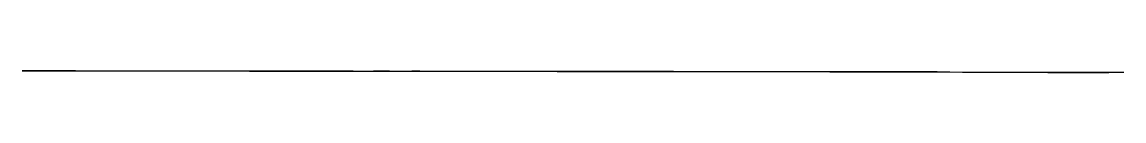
# Model space of a CAD drawing. Header units: metres. Extents: x -40 to 10883, y -681 to 2393.
# Drawn here: x 0 to 10863, y 2375 to 2393 of the extents above; entities that cross this region are included whole.
import ezdxf

# ---------------------------------------------------------------- set-up
doc = ezdxf.new("R2010")
doc.units = ezdxf.units.M
for name, color, linetype in [('纵断面_渠底高程线', 3, 'Continuous'), ('纵断面_渠顶高程线', 1, 'Continuous'), ('纵断面_设计水位线', 5, 'Continuous')]:
    doc.layers.add(name, color=color, linetype=linetype)

msp = doc.modelspace()

# ---------------------------------------------------------------- linework, layer by layer
at = {"layer": '纵断面_渠底高程线'}
msp.add_lwpolyline([(0, 2391), (18, 2391), (109, 2391), (143, 2391), (251, 2391), (329, 2391), (375, 2391), (527, 2391), (656, 2391), (845, 2390), (882, 2390), (951, 2390), (1008, 2390), (1051, 2390), (1110, 2390), (1157, 2390), (1183, 2390), (1232, 2390), (1301, 2390), (1349, 2390), (1410, 2390), (1441, 2390), (1500, 2390), (1567, 2390), (1729, 2390), (1810, 2390), (1864, 2390), (1872, 2390), (2243, 2389), (2351, 2389), (2358, 2389), (2495, 2388), (2523, 2388), (2553, 2388), (2730, 2388), (2763, 2388), (2835, 2388), (2859, 2388), (2943, 2388), (2959, 2388), (2986, 2388), (3216, 2388), (3264, 2388), (3328, 2387), (3448, 2387), (3465, 2387), (3515, 2387), (3624, 2387), (3707, 2387), (3827, 2387), (3844, 2387), (3870, 2387), (3923, 2387), (3928, 2387), (4062, 2387), (4115, 2387), (4154, 2387), (4170, 2387), (4346, 2387), (4405, 2387), (4478, 2387), (4601, 2387), (4643, 2387), (4694, 2387), (4775, 2387), (5275, 2385), (5286, 2385), (5370, 2385), (5418, 2385), (5472, 2385), (5530, 2385), (5596, 2385), (5701, 2385), (5728, 2385), (5795, 2385), (6421, 2383), (6421, 2383), (6654, 2383), (6676, 2383), (9271, 2376), (9271, 2376), (9501, 2376), (9543, 2376), (9748, 2376), (10111, 2375), (10161, 2375), (10174, 2375), (10298, 2375), (10373, 2375), (10518, 2375), (10628, 2375), (10683, 2375), (10714, 2375)], dxfattribs=at)
at = {"layer": '纵断面_渠顶高程线'}
msp.add_lwpolyline([(0, 2393), (18, 2393), (109, 2393), (143, 2393), (251, 2393), (329, 2393), (375, 2393), (527, 2393), (882, 2392), (951, 2392), (1008, 2392), (1051, 2392), (1110, 2392), (1157, 2392), (1183, 2392), (1232, 2392), (1301, 2392), (1349, 2392), (1410, 2392), (1441, 2392), (1500, 2392), (1567, 2392), (1729, 2392), (1810, 2392), (1864, 2392), (2351, 2391), (2523, 2391), (2763, 2390), (2835, 2390), (2859, 2390), (2943, 2390), (2959, 2390), (2986, 2390), (3216, 2390), (3264, 2390), (3328, 2389), (3448, 2389), (3465, 2390), (3515, 2390), (3624, 2390), (3707, 2389), (3827, 2389), (3844, 2390), (3870, 2390), (3923, 2390), (4115, 2389), (4154, 2389), (4170, 2389), (4346, 2389), (4405, 2389), (4478, 2389), (4601, 2389), (4643, 2389), (4694, 2389), (5286, 2387), (5370, 2387), (5418, 2387), (5472, 2387), (5530, 2387), (5596, 2387), (5701, 2387), (5728, 2387), (6421, 2386), (6654, 2385), (9271, 2378), (9501, 2378), (9543, 2378), (9748, 2378), (10111, 2378), (10161, 2378), (10174, 2378), (10298, 2378), (10373, 2378), (10518, 2378), (10628, 2378), (10683, 2377), (10714, 2377)], dxfattribs=at)
at = {"layer": '纵断面_设计水位线'}
msp.add_lwpolyline([(0, 2392), (18, 2392), (109, 2392), (143, 2392), (150, 2392), (251, 2392), (329, 2392), (375, 2392), (527, 2392), (656, 2392), (811, 2392), (845, 2391), (882, 2391), (951, 2391), (1008, 2391), (1051, 2391), (1110, 2391), (1157, 2391), (1183, 2391), (1232, 2391), (1301, 2391), (1349, 2391), (1410, 2391), (1441, 2391), (1500, 2391), (1567, 2391), (1729, 2391), (1810, 2391), (1864, 2391), (1872, 2391), (1979, 2391), (2187, 2391), (2243, 2390), (2351, 2390), (2358, 2390), (2471, 2390), (2495, 2390), (2523, 2390), (2553, 2390), (2683, 2390), (2730, 2389), (2763, 2389), (2835, 2389), (2859, 2389), (2943, 2389), (2959, 2389), (2986, 2389), (3001, 2389), (3216, 2389), (3264, 2389), (3328, 2389), (3448, 2389), (3465, 2389), (3515, 2389), (3624, 2389), (3707, 2389), (3827, 2389), (3844, 2389), (3870, 2389), (3923, 2389), (3928, 2389), (4006, 2389), (4062, 2388), (4115, 2388), (4154, 2388), (4170, 2388), (4346, 2388), (4405, 2388), (4478, 2388), (4567, 2388), (4601, 2388), (4643, 2388), (4694, 2388), (4775, 2388), (5275, 2387), (5286, 2387), (5370, 2387), (5418, 2387), (5472, 2387), (5530, 2387), (5596, 2387), (5701, 2387), (5728, 2387), (5795, 2387), (6421, 2385), (6421, 2385), (6631, 2385), (6654, 2385), (6676, 2385), (7248, 2385), (7460, 2385), (7716, 2385), (9022, 2385), (9271, 2377), (9271, 2377), (9467, 2377), (9501, 2377), (9543, 2377), (9748, 2377), (10111, 2377), (10161, 2377), (10174, 2377), (10298, 2377), (10373, 2377), (10518, 2377), (10628, 2377), (10683, 2377), (10714, 2377), (10863, 2377)], dxfattribs=at)

doc.saveas('drawing.dxf')
